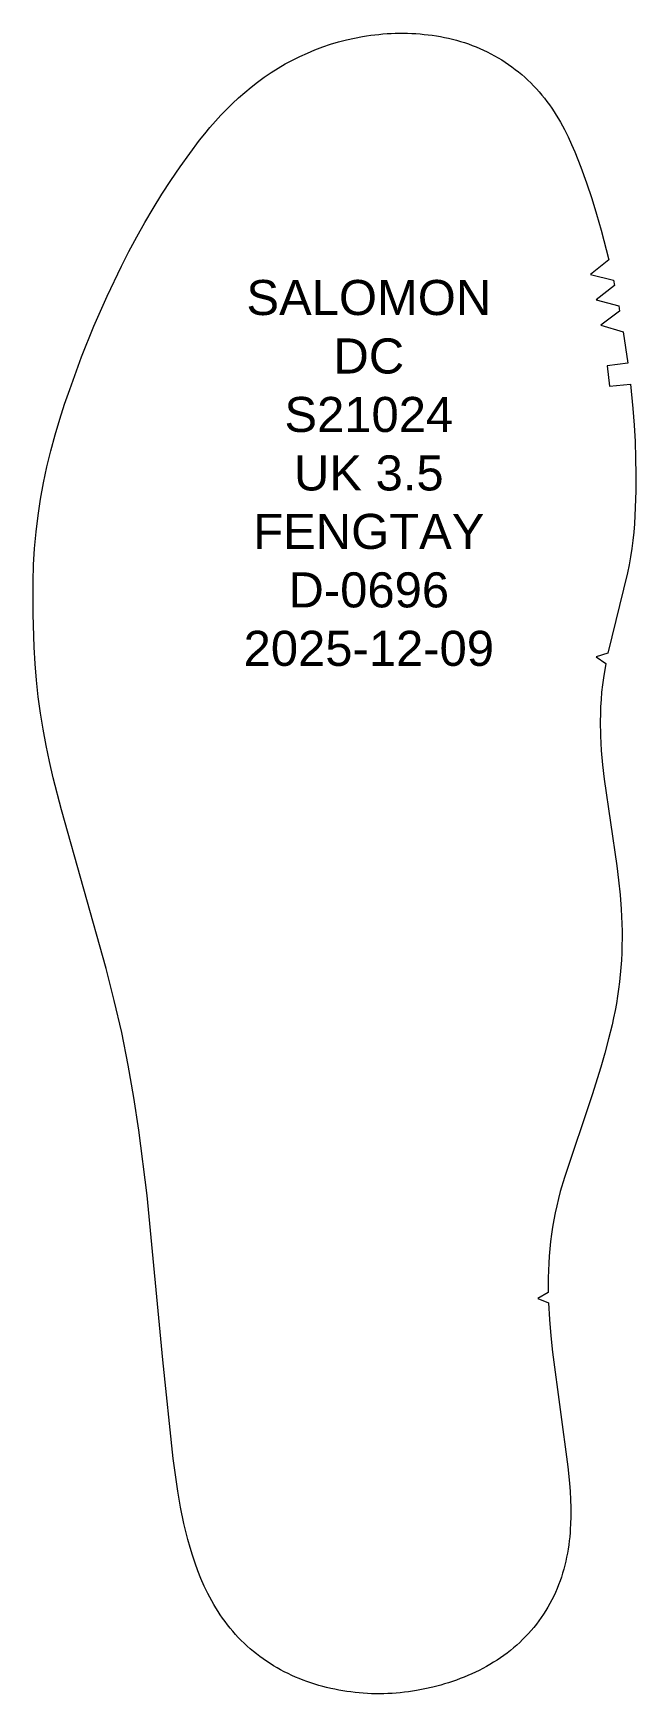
# Model space of a CAD drawing. Header units: millimetres. Extents: x -700 to 1195, y 156 to 469.
# Drawn here: x 1109.1 to 1195.1, y 232.5 to 469.2 of the extents above; entities that cross this region are included whole.
import ezdxf

# ---------------------------------------------------------------- set-up
doc = ezdxf.new("R2010")
doc.units = ezdxf.units.MM
doc.layers.add('___H_1', color=18, linetype='Continuous', true_color=0x000000)
doc.layers.add('DEFAULT', color=7, linetype='Continuous', true_color=0xffffff)
doc.styles.add('Arial Regular', font='arial.ttf')

msp = doc.modelspace()

# ---------------------------------------------------------------- texts
at = {"layer": '___H_1', "color": 3, "true_color": 0x00ff00, "insert": (1157, 434), "char_height": 5, "width": 80.0543, "attachment_point": 2, "style": 'Arial Regular'}
msp.add_mtext('{\\fArial;SALOMON}\\P{\\fArial;DC}\\P{\\fArial;S21024}\\P{\\fArial;UK 3.5}\\P{\\fArial;FENGTAY}\\P{\\fArial;D-0696}\\P{\\fArial;2025-12-09}', dxfattribs=at)

# ---------------------------------------------------------------- linework, layer by layer
at = {"layer": 'DEFAULT', "color": 18, "lineweight": 5, "true_color": 0x000000}
msp.add_lwpolyline([(1191.23, 436.89), (1188.65, 434.77), (1191.9, 433.97), (1192.06, 433.23), (1189.42, 431.17), (1192.65, 430.29), (1192.79, 429.56), (1190.1, 427.56), (1193.3, 426.6), (1193.97, 422.15), (1191, 421.75), (1191.36, 418.84), (1194.34, 419.17), (1194.68, 415.67), (1194.86, 413.32), (1194.98, 410.98), (1195.06, 408.62), (1195.1, 406.27), (1195.09, 403.92), (1195.02, 401.57), (1194.89, 399.22), (1194.8, 398.05), (1194.68, 396.88), (1194.53, 395.71), (1194.35, 394.55), (1194.14, 393.39), (1193.9, 392.24), (1191.1, 380.82), (1189.46, 380.27), (1190.8, 379.35), (1190.47, 377.3), (1190.33, 376.27), (1190.21, 375.24), (1190.13, 374.21), (1190.07, 373.17), (1190.04, 372.13), (1190.03, 371.1), (1190.06, 369.02), (1190.11, 367.98), (1190.17, 366.95), (1190.35, 364.88), (1190.59, 362.82), (1192.37, 350.5), (1192.63, 348.44), (1192.85, 346.38), (1193.01, 344.31), (1193.11, 342.24), (1193.13, 341.2), (1193.13, 340.16), (1193.12, 339.13), (1193.09, 338.09), (1193.03, 337.05), (1192.96, 336.02), (1192.76, 333.95), (1192.63, 332.92), (1192.48, 331.9), (1192.32, 330.87), (1192.14, 329.85), (1191.93, 328.84), (1191.71, 327.82), (1191.22, 325.81), (1190.69, 323.8), (1190.12, 321.81), (1188.85, 317.85), (1184.9, 306.05), (1184.32, 304.06), (1184.06, 303.05), (1183.82, 302.04), (1183.59, 301.03), (1183.39, 300.01), (1183.21, 298.99), (1183.05, 297.97), (1182.92, 296.94), (1182.81, 295.91), (1182.73, 294.87), (1182.67, 293.84), (1182.6, 291.76), (1182.59, 289.69), (1181.11, 288.81), (1182.63, 288.19), (1182.77, 285.84), (1182.96, 283.5), (1183.21, 281.16), (1185.39, 264.84), (1185.63, 262.5), (1185.71, 261.33), (1185.78, 260.15), (1185.81, 258.97), (1185.82, 257.8), (1185.79, 256.62), (1185.75, 256.04), (1185.71, 255.45), (1185.66, 254.86), (1185.6, 254.28), (1185.52, 253.7), (1185.44, 253.11), (1185.34, 252.54), (1185.22, 251.96), (1185.1, 251.38), (1184.96, 250.81), (1184.81, 250.24), (1184.65, 249.68), (1184.47, 249.12), (1184.28, 248.56), (1184.07, 248.01), (1183.86, 247.47), (1183.62, 246.93), (1183.38, 246.39), (1183.11, 245.87), (1182.84, 245.35), (1182.55, 244.84), (1182.25, 244.33), (1181.93, 243.84), (1181.6, 243.35), (1181.26, 242.87), (1180.91, 242.4), (1180.54, 241.94), (1180.16, 241.49), (1179.77, 241.05), (1179.37, 240.62), (1178.95, 240.21), (1178.53, 239.8), (1178.1, 239.4), (1177.65, 239.02), (1177.2, 238.64), (1176.73, 238.28), (1176.26, 237.93), (1175.78, 237.6), (1175.29, 237.27), (1174.79, 236.96), (1174.29, 236.65), (1173.78, 236.36), (1173.26, 236.08), (1172.74, 235.81), (1172.21, 235.55), (1171.68, 235.3), (1171.14, 235.07), (1170.6, 234.84), (1170.05, 234.63), (1169.5, 234.42), (1168.94, 234.23), (1168.39, 234.05), (1167.82, 233.87), (1167.26, 233.71), (1166.12, 233.42), (1164.97, 233.16), (1163.82, 232.94), (1162.66, 232.76), (1162.07, 232.69), (1161.49, 232.62), (1160.9, 232.57), (1160.32, 232.53), (1159.73, 232.5), (1159.14, 232.48), (1158.55, 232.47), (1157.97, 232.48), (1157.38, 232.49), (1156.79, 232.52), (1156.2, 232.55), (1155.62, 232.6), (1155.03, 232.66), (1154.45, 232.73), (1153.87, 232.8), (1153.29, 232.89), (1152.71, 232.99), (1152.13, 233.11), (1151.56, 233.23), (1150.98, 233.36), (1150.42, 233.51), (1149.85, 233.67), (1149.29, 233.84), (1148.73, 234.02), (1148.17, 234.21), (1147.62, 234.41), (1147.07, 234.63), (1146.53, 234.86), (1146, 235.1), (1145.47, 235.35), (1144.94, 235.62), (1144.42, 235.89), (1143.91, 236.18), (1143.4, 236.48), (1142.91, 236.79), (1142.42, 237.11), (1141.93, 237.45), (1141.46, 237.79), (1140.99, 238.15), (1140.53, 238.52), (1140.08, 238.89), (1139.64, 239.28), (1139.21, 239.68), (1138.79, 240.09), (1138.38, 240.51), (1137.98, 240.94), (1137.59, 241.38), (1137.21, 241.83), (1136.84, 242.29), (1136.49, 242.76), (1136.14, 243.23), (1135.81, 243.72), (1135.49, 244.21), (1135.17, 244.71), (1134.87, 245.21), (1134.59, 245.73), (1134.31, 246.24), (1134.04, 246.77), (1133.53, 247.83), (1133.05, 248.9), (1132.61, 249.99), (1132.21, 251.09), (1131.83, 252.21), (1131.49, 253.33), (1131.17, 254.47), (1130.89, 255.61), (1130.62, 256.75), (1130.15, 259.06), (1129.75, 261.37), (1129.1, 266.03), (1127.63, 280.07), (1125.38, 303.48), (1124.2, 312.81), (1123.49, 317.46), (1122.67, 322.1), (1121.74, 326.71), (1120.69, 331.29), (1119.55, 335.86), (1113.14, 358.49), (1111.98, 363.05), (1111.46, 365.34), (1110.97, 367.64), (1110.54, 369.95), (1110.16, 372.27), (1109.84, 374.6), (1109.59, 376.94), (1109.41, 379.29), (1109.27, 381.64), (1109.12, 386.34), (1109.11, 391.04), (1109.18, 393.39), (1109.31, 395.74), (1109.52, 398.08), (1109.81, 400.42), (1110.16, 402.74), (1110.58, 405.06), (1111.07, 407.36), (1111.62, 409.64), (1112.24, 411.91), (1112.92, 414.17), (1113.6, 416.3), (1114.32, 418.41), (1116.03, 423.04), (1117.78, 427.41), (1119.68, 431.71), (1121.7, 435.96), (1122.77, 438.06), (1123.88, 440.13), (1125.04, 442.18), (1126.23, 444.2), (1127.46, 446.21), (1128.74, 448.18), (1130.07, 450.12), (1131.44, 452.03), (1132.86, 453.91), (1133.59, 454.83), (1134.34, 455.74), (1135.11, 456.62), (1135.91, 457.49), (1136.72, 458.34), (1137.56, 459.16), (1138.42, 459.96), (1139.31, 460.74), (1140.21, 461.49), (1141.14, 462.21), (1142.09, 462.91), (1143.06, 463.57), (1144.06, 464.19), (1145.07, 464.79), (1146.11, 465.34), (1147.16, 465.86), (1148.23, 466.35), (1149.32, 466.8), (1150.42, 467.21), (1151.54, 467.59), (1152.66, 467.92), (1153.8, 468.22), (1154.95, 468.48), (1156.1, 468.7), (1156.68, 468.79), (1157.27, 468.87), (1157.85, 468.95), (1158.43, 469.01), (1159.02, 469.06), (1159.61, 469.11), (1160.19, 469.14), (1160.78, 469.16), (1161.37, 469.17), (1161.96, 469.17), (1162.54, 469.16), (1163.13, 469.14), (1163.72, 469.11), (1164.31, 469.07), (1164.89, 469.01), (1165.48, 468.95), (1166.06, 468.87), (1166.64, 468.78), (1167.22, 468.68), (1167.8, 468.57), (1168.37, 468.45), (1168.94, 468.31), (1169.51, 468.16), (1170.08, 468), (1170.64, 467.83), (1171.2, 467.64), (1171.75, 467.44), (1172.3, 467.22), (1172.84, 467), (1173.37, 466.76), (1173.9, 466.5), (1174.43, 466.24), (1174.95, 465.96), (1175.46, 465.67), (1175.96, 465.36), (1176.46, 465.04), (1176.94, 464.72), (1177.42, 464.38), (1177.89, 464.02), (1178.36, 463.66), (1178.81, 463.28), (1179.25, 462.9), (1179.68, 462.5), (1180.11, 462.09), (1180.52, 461.67), (1180.92, 461.24), (1181.31, 460.8), (1181.69, 460.35), (1182.06, 459.9), (1182.42, 459.43), (1182.77, 458.96), (1183.1, 458.47), (1183.43, 457.98), (1183.74, 457.49), (1184.04, 456.98), (1184.34, 456.48), (1184.9, 455.44), (1185.42, 454.39), (1185.92, 453.32), (1186.39, 452.24), (1186.83, 451.16), (1187.26, 450.06), (1188.06, 447.85), (1188.8, 445.62), (1189.5, 443.37), (1190.15, 441.11)], close=True, dxfattribs=at)

msp.set_redraw_order([(e.dxf.handle, doc.entitydb.next_handle()) for e in msp.query("TEXT MTEXT ATTDEF DIMENSION ARC_DIMENSION")])  # texts and dimensions are drawn at this point

doc.saveas('drawing.dxf')
